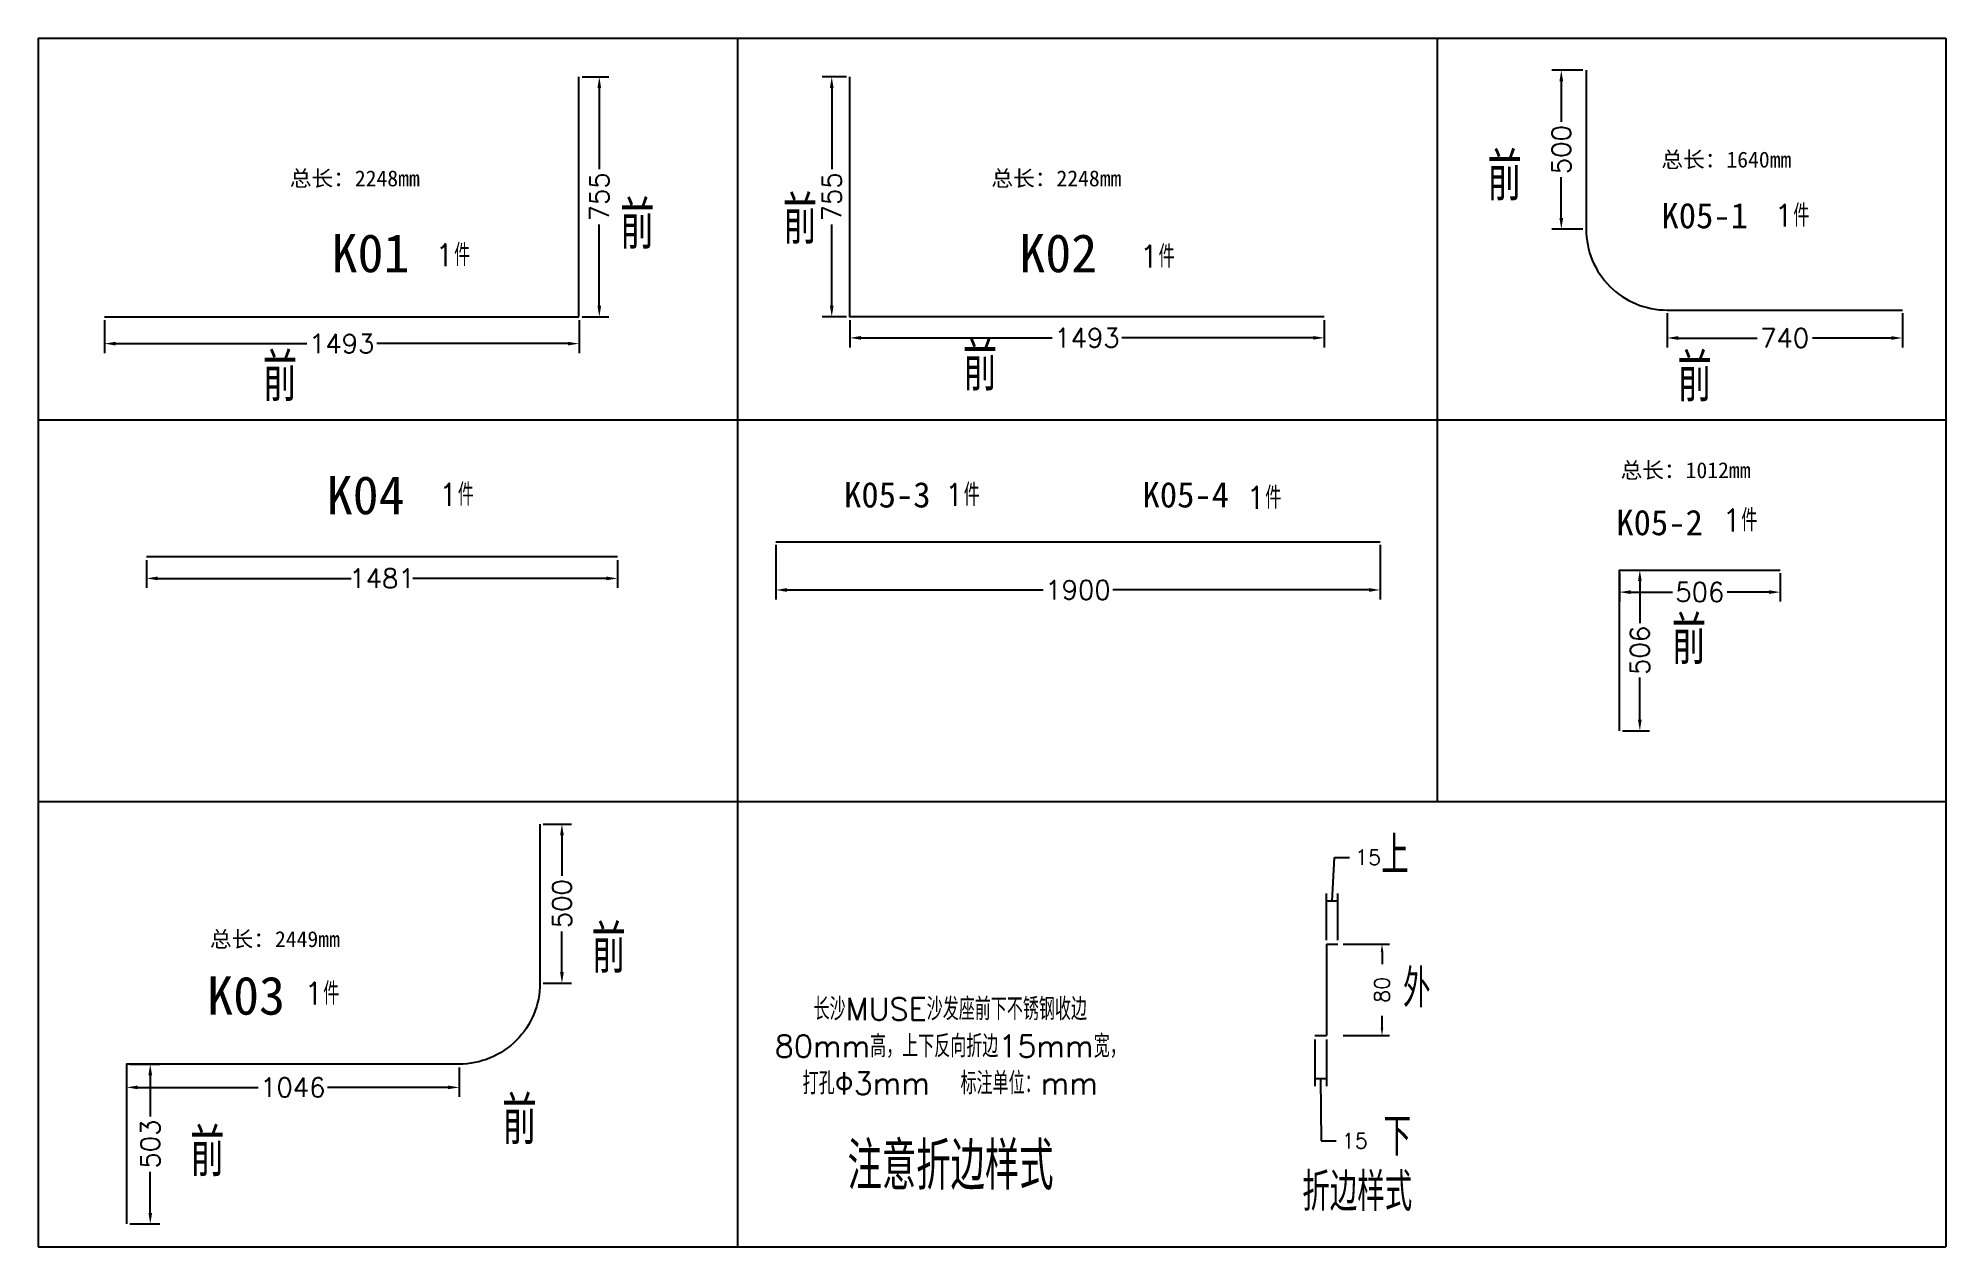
# Model space of a CAD drawing. Header units: millimetres. Extents: x 1211946 to 1266258, y -418433 to -400124.
# Drawn here: x 1239816 to 1245816, y -415492 to -411692 of the extents above; entities that cross this region are included whole.
import ezdxf

# ---------------------------------------------------------------- set-up
doc = ezdxf.new("R2010")
doc.units = ezdxf.units.MM
doc.header["$LTSCALE"] = 5
doc.header["$PDMODE"] = 35
doc.header["$PDSIZE"] = 3
doc.layers.add('文字', color=7, linetype='Continuous')
doc.styles.add('SIMPLEX', font='simplex.shx', dxfattribs={"bigfont": 'gbcbig.shx'})
doc.styles.add('宋体', font='')
doc.styles.get('宋体').set_extended_font_data('SimSun')
doc.dimstyles.new('整数60', dxfattribs={"dimtxt": 60, "dimasz": 35, "dimexe": 30, "dimexo": 10, "dimgap": 10, "dimtad": 0, "dimdec": 0, "dimzin": 12, "dimdsep": 46, "dimtxsty": 'SIMPLEX', "dimcen": 50, "dimclrd": 256, "dimclre": 256, "dimclrt": 3, "dimadec": 3, "dimazin": 3, "dimtfac": 1, "dimtdec": 0, "dimtmove": 1, "dimatfit": 3, "dimfxl": 0, "dimlwd": -1, "dimlwe": -1, "dimarcsym": 0})

msp = doc.modelspace()

# ---------------------------------------------------------------- texts
at = {"color": 4, "attachment_point": 5, "style": 'SIMPLEX'}
for s, insert, char_height in [('前', (1244427.87, -412127.81), 150), ('前', (1241699.88, -412279.77), 150), ('前', (1242211.96, -412264.26), 150), ('前', (1240576.24, -412758.52), 150), ('前', (1242778.13, -412725.61), 150), ('前', (1245025.69, -412759.75), 150), ('前', (1245007.44, -413585.41), 150), ('上', (1244083.57, -414260.06), 120), ('前', (1241610.22, -414556.09), 150), ('外', (1244151.8, -414679.08), 120), ('前', (1241329.68, -415094.91), 150), ('前', (1240347.76, -415195.67), 150), ('下', (1244090.57, -415145.42), 120)]:
    msp.add_mtext(s, dxfattribs=dict(at, insert=insert, char_height=char_height))
at = {"color": 1, "attachment_point": 5}
for s, insert, char_height, style in [('K05-1', (1245057.38, -412250.58), 80, '宋体'), ('K01', (1240860.99, -412368.99), 120, '宋体'), ('K02', (1243024.19, -412368.99), 120, '宋体'), ('K04', (1240845.82, -413129.71), 120, '宋体'), ('K05-3', (1242486.53, -413128.26), 80, '宋体'), ('K05-4', (1243425.21, -413128.26), 80, '宋体'), ('K05-2', (1244915.42, -413215.5), 80, '宋体'), ('K03', (1240469.74, -414703.17), 120, '宋体'), ('折边样式', (1243964.51, -415319.4), 120, 'SIMPLEX')]:
    msp.add_mtext(s, dxfattribs=dict(at, insert=insert, char_height=char_height, style=style))
at = {"color": 3, "char_height": 48, "attachment_point": 5, "style": 'SIMPLEX'}
for insert in [(1243998.77, -414267.64), (1243956.88, -415158.84)]:
    msp.add_mtext('15', dxfattribs=dict(at, insert=insert))
at = {"color": 3, "insert": (1244042.37, -414684.2), "char_height": 48, "attachment_point": 5, "rotation": 90, "style": 'SIMPLEX'}
msp.add_mtext('80', dxfattribs=at)
at = {"attachment_point": 5, "style": 'SIMPLEX'}
for s, insert, char_height in [('{\\C1;长沙MUSE沙发座前下不锈钢收边\\P}80mm高，上下反向折边15mm宽，\\P打孔Φ3mm  标注单位：mm', (1242684.49, -414861.18), 70), ('{\\C1;注意折边样式}', (1242685.39, -415238.13), 150)]:
    msp.add_mtext(s, dxfattribs=dict(at, insert=insert, char_height=char_height))
at = {"layer": '文字', "color": 1, "attachment_point": 5, "style": '宋体'}
for s, insert, char_height in [('总长：1640mm', (1245125.36, -412076.27), 50), ('总长：2248mm', (1240811.62, -412135.39), 50), ('总长：2248mm', (1243018.26, -412135.39), 50), ('{\\Fsimplex,gbcbig|c134;\\C256;1件}', (1245331.26, -412249.64), 70), ('{\\Fsimplex,gbcbig|c134;\\C256;1件}', (1241119.41, -412373.9), 70), ('{\\Fsimplex,gbcbig|c134;\\C256;1件}', (1243335.12, -412378.15), 70), ('总长：1012mm', (1244997.1, -413052.91), 50), ('{\\Fsimplex,gbcbig|c134;\\C256;1件}', (1241131.07, -413127.2), 70), ('{\\Fsimplex,gbcbig|c134;\\C256;1件}', (1242722.06, -413127.47), 70), ('{\\Fsimplex,gbcbig|c134;\\C256;1件}', (1243670.49, -413136.64), 70), ('{\\Fsimplex,gbcbig|c134;\\C256;1件}', (1245167.57, -413207.86), 70), ('总长：2449mm', (1240560.4, -414527.25), 50), ('{\\Fsimplex,gbcbig|c134;\\C256;1件}', (1240707.62, -414695.5), 70)]:
    msp.add_mtext(s, dxfattribs=dict(at, insert=insert, char_height=char_height))

# ---------------------------------------------------------------- blocks, each defined once
blk = doc.blocks.new('*D64')
at = {"transparency": 16777216}
for p, q in [((1240024.3, -412578.3), (1240024.3, -412682.5)), ((1241516.8, -412578.3), (1241516.8, -412682.5)), ((1240059.3, -412652.5), (1240660.5, -412652.5)), ((1241481.8, -412652.5), (1240880.5, -412652.5))]:
    blk.add_line(p, q, dxfattribs=at)
for points in [[(1240059.3, -412646.7), (1240059.3, -412658.3), (1240024.3, -412652.5)], [(1241481.8, -412646.7), (1241481.8, -412658.3), (1241516.8, -412652.5)]]:
    blk.add_solid(points, dxfattribs=at)
at = {"layer": 'Defpoints', "color": 0, "transparency": 16777216}
for p in [(1240024.3, -412568.3), (1241516.8, -412568.3), (1240024.3, -412652.5)]:
    blk.add_point(p, dxfattribs=at)
at = {"color": 3, "transparency": 16777216, "insert": (1240770.5, -412652.5), "char_height": 60, "attachment_point": 5, "style": 'SIMPLEX'}
blk.add_mtext('1493', dxfattribs=at)
blk = doc.blocks.new('*D65')
at = {"transparency": 16777216}
for p, q in [((1241526.8, -411813.8), (1241610.6, -411813.8)), ((1241580.6, -411848.8), (1241580.6, -412103.9)), ((1241580.6, -412533.3), (1241580.6, -412278.2)), ((1241526.8, -412568.3), (1241610.6, -412568.3))]:
    blk.add_line(p, q, dxfattribs=at)
for points in [[(1241574.8, -411848.8), (1241586.4, -411848.8), (1241580.6, -411813.8)], [(1241574.8, -412533.3), (1241586.4, -412533.3), (1241580.6, -412568.3)]]:
    blk.add_solid(points, dxfattribs=at)
at = {"layer": 'Defpoints', "color": 0, "transparency": 16777216}
for p in [(1241516.8, -411813.8), (1241580.6, -411813.8), (1241516.8, -412568.3)]:
    blk.add_point(p, dxfattribs=at)
at = {"color": 3, "transparency": 16777216, "insert": (1241580.6, -412191), "char_height": 60, "attachment_point": 5, "rotation": 90, "style": 'SIMPLEX'}
blk.add_mtext('755', dxfattribs=at)
blk = doc.blocks.new('*D62')
at = {"transparency": 16777216}
for p, q in [((1242358.4, -411813.8), (1242281.7, -411813.8)), ((1242311.7, -411848.8), (1242311.7, -412103.9)), ((1242311.7, -412533.3), (1242311.7, -412278.2)), ((1242358.4, -412568.3), (1242281.7, -412568.3))]:
    blk.add_line(p, q, dxfattribs=at)
for points in [[(1242305.9, -411848.8), (1242317.5, -411848.8), (1242311.7, -411813.8)], [(1242305.9, -412533.3), (1242317.5, -412533.3), (1242311.7, -412568.3)]]:
    blk.add_solid(points, dxfattribs=at)
at = {"layer": 'Defpoints', "color": 0, "transparency": 16777216}
for p in [(1242311.7, -411813.8), (1242368.4, -411813.8), (1242368.4, -412568.3)]:
    blk.add_point(p, dxfattribs=at)
at = {"color": 3, "transparency": 16777216, "insert": (1242311.7, -412191), "char_height": 60, "attachment_point": 5, "rotation": 90, "style": 'SIMPLEX'}
blk.add_mtext('755', dxfattribs=at)
blk = doc.blocks.new('*D63')
at = {"transparency": 16777216}
for p, q in [((1242368.4, -412578.3), (1242368.4, -412664.3)), ((1243860.9, -412578.3), (1243860.9, -412664.3)), ((1242403.4, -412634.3), (1243004.6, -412634.3)), ((1243825.9, -412634.3), (1243224.6, -412634.3))]:
    blk.add_line(p, q, dxfattribs=at)
for points in [[(1242403.4, -412628.5), (1242403.4, -412640.1), (1242368.4, -412634.3)], [(1243825.9, -412628.5), (1243825.9, -412640.1), (1243860.9, -412634.3)]]:
    blk.add_solid(points, dxfattribs=at)
at = {"layer": 'Defpoints', "color": 0, "transparency": 16777216}
for p in [(1242368.4, -412568.3), (1243860.9, -412568.3), (1243860.9, -412634.3)]:
    blk.add_point(p, dxfattribs=at)
at = {"color": 3, "transparency": 16777216, "insert": (1243114.6, -412634.3), "char_height": 60, "attachment_point": 5, "style": 'SIMPLEX'}
blk.add_mtext('1493', dxfattribs=at)
blk = doc.blocks.new('*D68')
at = {"transparency": 16777216}
for p, q in [((1240156.8, -413333.1), (1240156.8, -413420.6)), ((1241637.8, -413333.1), (1241637.8, -413420.6)), ((1240191.8, -413390.6), (1240800.2, -413390.6)), ((1241602.8, -413390.6), (1240994.5, -413390.6))]:
    blk.add_line(p, q, dxfattribs=at)
for points in [[(1240191.8, -413384.8), (1240191.8, -413396.4), (1240156.8, -413390.6)], [(1241602.8, -413384.8), (1241602.8, -413396.4), (1241637.8, -413390.6)]]:
    blk.add_solid(points, dxfattribs=at)
at = {"layer": 'Defpoints', "color": 0, "transparency": 16777216}
for p in [(1240156.8, -413323.1), (1241637.8, -413323.1), (1241637.8, -413390.6)]:
    blk.add_point(p, dxfattribs=at)
at = {"color": 3, "transparency": 16777216, "insert": (1240897.3, -413390.6), "char_height": 60, "attachment_point": 5, "style": 'SIMPLEX'}
blk.add_mtext('1481', dxfattribs=at)
blk = doc.blocks.new('*D69')
at = {"transparency": 16777216}
for p, q in [((1240104, -414917.8), (1240198.3, -414917.8)), ((1240168.3, -414952.8), (1240168.3, -415081.9)), ((1240168.3, -415385.3), (1240168.3, -415256.2)), ((1240104, -415420.3), (1240198.3, -415420.3))]:
    blk.add_line(p, q, dxfattribs=at)
for points in [[(1240162.5, -414952.8), (1240174.2, -414952.8), (1240168.3, -414917.8)], [(1240162.5, -415385.3), (1240174.2, -415385.3), (1240168.3, -415420.3)]]:
    blk.add_solid(points, dxfattribs=at)
at = {"layer": 'Defpoints', "color": 0, "transparency": 16777216}
for p in [(1240094, -414917.8), (1240168.3, -414917.8), (1240094, -415420.3)]:
    blk.add_point(p, dxfattribs=at)
at = {"color": 3, "transparency": 16777216, "insert": (1240168.3, -415169), "char_height": 60, "attachment_point": 5, "rotation": 90, "style": 'SIMPLEX'}
blk.add_mtext('503', dxfattribs=at)
blk = doc.blocks.new('*D70')
at = {"transparency": 16777216}
for p, q in [((1240094, -414927.8), (1240094, -415020.9)), ((1241139.5, -414927.8), (1241139.5, -415020.9)), ((1240129, -414990.9), (1240508.2, -414990.9)), ((1241104.5, -414990.9), (1240725.4, -414990.9))]:
    blk.add_line(p, q, dxfattribs=at)
for points in [[(1240129, -414985.1), (1240129, -414996.7), (1240094, -414990.9)], [(1241104.5, -414985.1), (1241104.5, -414996.7), (1241139.5, -414990.9)]]:
    blk.add_solid(points, dxfattribs=at)
at = {"layer": 'Defpoints', "color": 0, "transparency": 16777216}
for p in [(1240094, -414917.8), (1241139.5, -414917.8), (1241139.5, -414990.9)]:
    blk.add_point(p, dxfattribs=at)
at = {"color": 3, "transparency": 16777216, "insert": (1240616.8, -414990.9), "char_height": 60, "attachment_point": 5, "style": 'SIMPLEX'}
blk.add_mtext('1046', dxfattribs=at)
blk = doc.blocks.new('*D71')
at = {"transparency": 16777216}
for p, q in [((1241404, -414163.3), (1241493.1, -414163.3)), ((1241463.1, -414198.3), (1241463.1, -414326.1)), ((1241463.1, -414628.3), (1241463.1, -414500.4)), ((1241404, -414663.3), (1241493.1, -414663.3))]:
    blk.add_line(p, q, dxfattribs=at)
for points in [[(1241457.3, -414198.3), (1241469, -414198.3), (1241463.1, -414163.3)], [(1241457.3, -414628.3), (1241469, -414628.3), (1241463.1, -414663.3)]]:
    blk.add_solid(points, dxfattribs=at)
at = {"layer": 'Defpoints', "color": 0, "transparency": 16777216}
for p in [(1241394, -414163.3), (1241463.1, -414163.3), (1241394, -414663.3)]:
    blk.add_point(p, dxfattribs=at)
at = {"color": 3, "transparency": 16777216, "insert": (1241463.1, -414413.3), "char_height": 60, "attachment_point": 5, "rotation": 90, "style": 'SIMPLEX'}
blk.add_mtext('500', dxfattribs=at)
blk = doc.blocks.new('*D72')
at = {"transparency": 16777216}
for p, q in [((1244674.4, -411792.5), (1244576.3, -411792.5)), ((1244606.3, -411827.5), (1244606.3, -411955.4)), ((1244606.3, -412257.5), (1244606.3, -412129.6)), ((1244674.4, -412292.5), (1244576.3, -412292.5))]:
    blk.add_line(p, q, dxfattribs=at)
for points in [[(1244600.4, -411827.5), (1244612.1, -411827.5), (1244606.3, -411792.5)], [(1244600.4, -412257.5), (1244612.1, -412257.5), (1244606.3, -412292.5)]]:
    blk.add_solid(points, dxfattribs=at)
at = {"layer": 'Defpoints', "color": 0, "transparency": 16777216}
for p in [(1244606.3, -411792.5), (1244684.4, -411792.5), (1244684.4, -412292.5)]:
    blk.add_point(p, dxfattribs=at)
at = {"color": 3, "transparency": 16777216, "insert": (1244606.3, -412042.5), "char_height": 60, "attachment_point": 5, "rotation": 90, "style": 'SIMPLEX'}
blk.add_mtext('500', dxfattribs=at)
blk = doc.blocks.new('*D73')
at = {"transparency": 16777216}
for p, q in [((1244938.9, -412557), (1244938.9, -412664.8)), ((1245678.9, -412557), (1245678.9, -412664.8)), ((1244973.9, -412634.8), (1245221.8, -412634.8)), ((1245643.9, -412634.8), (1245396.1, -412634.8))]:
    blk.add_line(p, q, dxfattribs=at)
for points in [[(1244973.9, -412629), (1244973.9, -412640.6), (1244938.9, -412634.8)], [(1245643.9, -412629), (1245643.9, -412640.6), (1245678.9, -412634.8)]]:
    blk.add_solid(points, dxfattribs=at)
at = {"layer": 'Defpoints', "color": 0, "transparency": 16777216}
for p in [(1244938.9, -412547), (1245678.9, -412547), (1245678.9, -412634.8)]:
    blk.add_point(p, dxfattribs=at)
at = {"color": 3, "transparency": 16777216, "insert": (1245308.9, -412634.8), "char_height": 60, "attachment_point": 5, "style": 'SIMPLEX'}
blk.add_mtext('740', dxfattribs=at)
blk = doc.blocks.new('*D74')
at = {"transparency": 16777216}
for p, q in [((1244799.2, -413364.2), (1244883.3, -413364.2)), ((1244853.3, -413399.2), (1244853.3, -413531.2)), ((1244853.3, -413834.7), (1244853.3, -413702.6)), ((1244799.2, -413869.7), (1244883.3, -413869.7))]:
    blk.add_line(p, q, dxfattribs=at)
for points in [[(1244847.4, -413399.2), (1244859.1, -413399.2), (1244853.3, -413364.2)], [(1244847.4, -413834.7), (1244859.1, -413834.7), (1244853.3, -413869.7)]]:
    blk.add_solid(points, dxfattribs=at)
at = {"layer": 'Defpoints', "color": 0, "transparency": 16777216}
for p in [(1244789.2, -413364.2), (1244789.2, -413869.7), (1244853.3, -413869.7)]:
    blk.add_point(p, dxfattribs=at)
at = {"color": 3, "transparency": 16777216, "insert": (1244853.3, -413616.9), "char_height": 60, "attachment_point": 5, "rotation": 90, "style": 'SIMPLEX'}
blk.add_mtext('506', dxfattribs=at)
blk = doc.blocks.new('*D75')
at = {"transparency": 16777216}
for p, q in [((1244789.2, -413374.2), (1244789.2, -413463.7)), ((1245294.7, -413374.2), (1245294.7, -413463.7)), ((1244824.2, -413433.7), (1244956.2, -413433.7)), ((1245259.7, -413433.7), (1245127.7, -413433.7))]:
    blk.add_line(p, q, dxfattribs=at)
for points in [[(1244824.2, -413427.9), (1244824.2, -413439.5), (1244789.2, -413433.7)], [(1245259.7, -413427.9), (1245259.7, -413439.5), (1245294.7, -413433.7)]]:
    blk.add_solid(points, dxfattribs=at)
at = {"layer": 'Defpoints', "color": 0, "transparency": 16777216}
for p in [(1244789.2, -413364.2), (1245294.7, -413364.2), (1244789.2, -413433.7)]:
    blk.add_point(p, dxfattribs=at)
at = {"color": 3, "transparency": 16777216, "insert": (1245042, -413433.7), "char_height": 60, "attachment_point": 5, "style": 'SIMPLEX'}
blk.add_mtext('506', dxfattribs=at)
blk = doc.blocks.new('*D76')
at = {"transparency": 16777216}
for p, q in [((1242136.2, -413285.3), (1242136.2, -413456.9)), ((1244036.2, -413285.3), (1244036.2, -413456.9)), ((1242171.2, -413426.9), (1242976.2, -413426.9)), ((1244001.2, -413426.9), (1243196.2, -413426.9))]:
    blk.add_line(p, q, dxfattribs=at)
for points in [[(1242171.2, -413421.1), (1242171.2, -413432.8), (1242136.2, -413426.9)], [(1244001.2, -413421.1), (1244001.2, -413432.8), (1244036.2, -413426.9)]]:
    blk.add_solid(points, dxfattribs=at)
at = {"layer": 'Defpoints', "color": 0, "transparency": 16777216}
for p in [(1242136.2, -413275.3), (1244036.2, -413275.3), (1242136.2, -413426.9)]:
    blk.add_point(p, dxfattribs=at)
at = {"color": 3, "transparency": 16777216, "insert": (1243086.2, -413426.9), "char_height": 60, "attachment_point": 5, "style": 'SIMPLEX'}
blk.add_mtext('1900', dxfattribs=at)

# ---------------------------------------------------------------- dimensions: what is measured, and where the dimension line sits
for p1, p2, distance, picture, middle in [((1241516.77852299, -412568.27169948), (1241516.77852299, -411813.77169948), -63.81401284, '*D65', (1241580.59253583, -412191.02169948)), ((1242368.3998393, -412568.27169948), (1242368.3998393, -411813.77169948), 56.69737446, '*D62', (1242311.70246484, -412191.02169948)), ((1244684.43, -412292.49), (1244684.43, -411792.49), 78.17, '*D72', (1244606.26, -412042.49)), ((1244938.93, -412546.99), (1245678.93, -412546.99), -87.79, '*D73', (1245308.93, -412634.79)), ((1241516.77852299, -412568.27169948), (1240024.27852299, -412568.27169948), 84.2427523, '*D64', (1240770.52852299, -412652.51445178)), ((1242368.3998393, -412568.27169948), (1243860.8998393, -412568.27169948), -66.04487351, '*D63', (1243114.6498393, -412634.31657299)), ((1244036.2, -413275.3), (1242136.2, -413275.3), 151.64, '*D76', (1243086.2, -413426.95)), ((1240156.83, -413323.06), (1241637.83, -413323.06), -67.54, '*D68', (1240897.33, -413390.6)), ((1244789.20007204, -413364.18398282), (1244789.20007204, -413869.68398282), 64.05432276, '*D74', (1244853.2543948, -413616.93398282)), ((1245294.70007204, -413364.18398282), (1244789.20007204, -413364.18398282), 69.50337935, '*D75', (1245041.95007204, -413433.68736217)), ((1241394.04, -414663.28), (1241394.04, -414163.28), -69.08, '*D71', (1241463.13, -414413.28)), ((1240094.04352258, -415420.28118383), (1240094.04352258, -414917.78118383), -74.29156059, '*D69', (1240168.33508316, -415169.03118383)), ((1240094.04352258, -414917.78118383), (1241139.54352258, -414917.78118383), -73.10280884, '*D70', (1240616.79352258, -414990.88399266))]:
    dim = msp.add_aligned_dim(p1=p1, p2=p2, distance=distance, dimstyle='整数60')
    dim.commit()
    dim.dimension.update_dxf_attribs({"geometry": picture, "text_midpoint": middle})

# ---------------------------------------------------------------- linework, layer by layer
for p, q in [((1239815.73, -411692.11), (1245815.73, -411692.11)), ((1239815.73, -411692.11), (1239815.73, -415492.11)), ((1242015.73, -411692.11), (1242015.73, -415492.11)), ((1244215.73, -411692.11), (1244215.73, -414092.11)), ((1245815.73, -411692.11), (1245815.73, -415492.11)), ((1239815.73, -412892.11), (1245815.73, -412892.11)), ((1239815.73, -414092.11), (1245815.73, -414092.11)), ((1243885.32, -414405.5), (1243892.49, -414267.64)), ((1243892.49, -414267.64), (1243940.49, -414267.64)), ((1243867.32, -414528.2), (1243867.32, -414381.5)), ((1243903.32, -414405.5), (1243867.32, -414405.5)), ((1243903.32, -414405.5), (1243867.32, -414405.5)), ((1243903.32, -414528.2), (1243903.32, -414381.5)), ((1243920.44, -414540.2), (1244066.37, -414540.2)), ((1244042.37, -414564.2), (1244042.37, -414603.05)), ((1244042.37, -414804.2), (1244042.37, -414765.34)), ((1243920.44, -414828.2), (1244066.37, -414828.2)), ((1243831.32, -414840.2), (1243831.32, -414986.56)), ((1243867.32, -414840.2), (1243867.32, -414986.56)), ((1243831.32, -414962.56), (1243867.32, -414962.56)), ((1243831.32, -414962.56), (1243867.32, -414962.56)), ((1243849.32, -414962.56), (1243850.59, -415158.84)), ((1243850.59, -415158.84), (1243898.59, -415158.84)), ((1239815.73, -415492.11), (1245815.73, -415492.11))]:
    msp.add_line(p, q)
at = {"color": 6}
for p, q in [((1241516.78, -412568.27), (1241516.78, -411813.77)), ((1240024.28, -412568.27), (1241516.78, -412568.27)), ((1243867.32, -414540.2), (1243867.32, -414828.2)), ((1243867.32, -414540.2), (1243903.32, -414540.2)), ((1243831.32, -414828.2), (1243867.32, -414828.2))]:
    msp.add_line(p, q, dxfattribs=at)
for points in [[(1243860.9, -412568.27), (1242368.4, -412568.27), (1242368.4, -411813.77)], [(1242136.2, -413275.3), (1244036.2, -413275.3)], [(1241637.83, -413323.06), (1240156.83, -413323.06)], [(1244789.2, -413869.68), (1244789.2, -413364.18), (1245294.7, -413364.18)]]:
    msp.add_lwpolyline(points, dxfattribs=at)
for points in [[(1244684.43, -411792.49), (1244684.43, -412292.49, 0.4142136), (1244938.93, -412546.99), (1245678.93, -412546.99)], [(1241394.04, -414163.28), (1241394.04, -414663.28, -0.4142136), (1241139.54, -414917.78), (1240094.04, -414917.78), (1240094.04, -415420.28)]]:
    msp.add_lwpolyline(points, format="xyb", dxfattribs=at)
for points in [[(1244038.37, -414564.2), (1244046.37, -414564.2), (1244042.37, -414540.2)], [(1244038.37, -414804.2), (1244046.37, -414804.2), (1244042.37, -414828.2)]]:
    msp.add_solid(points)

msp.set_redraw_order([(e.dxf.handle, doc.entitydb.next_handle()) for e in msp.query("TEXT MTEXT ATTDEF DIMENSION ARC_DIMENSION")])  # texts and dimensions are drawn at this point

doc.saveas('drawing.dxf')
